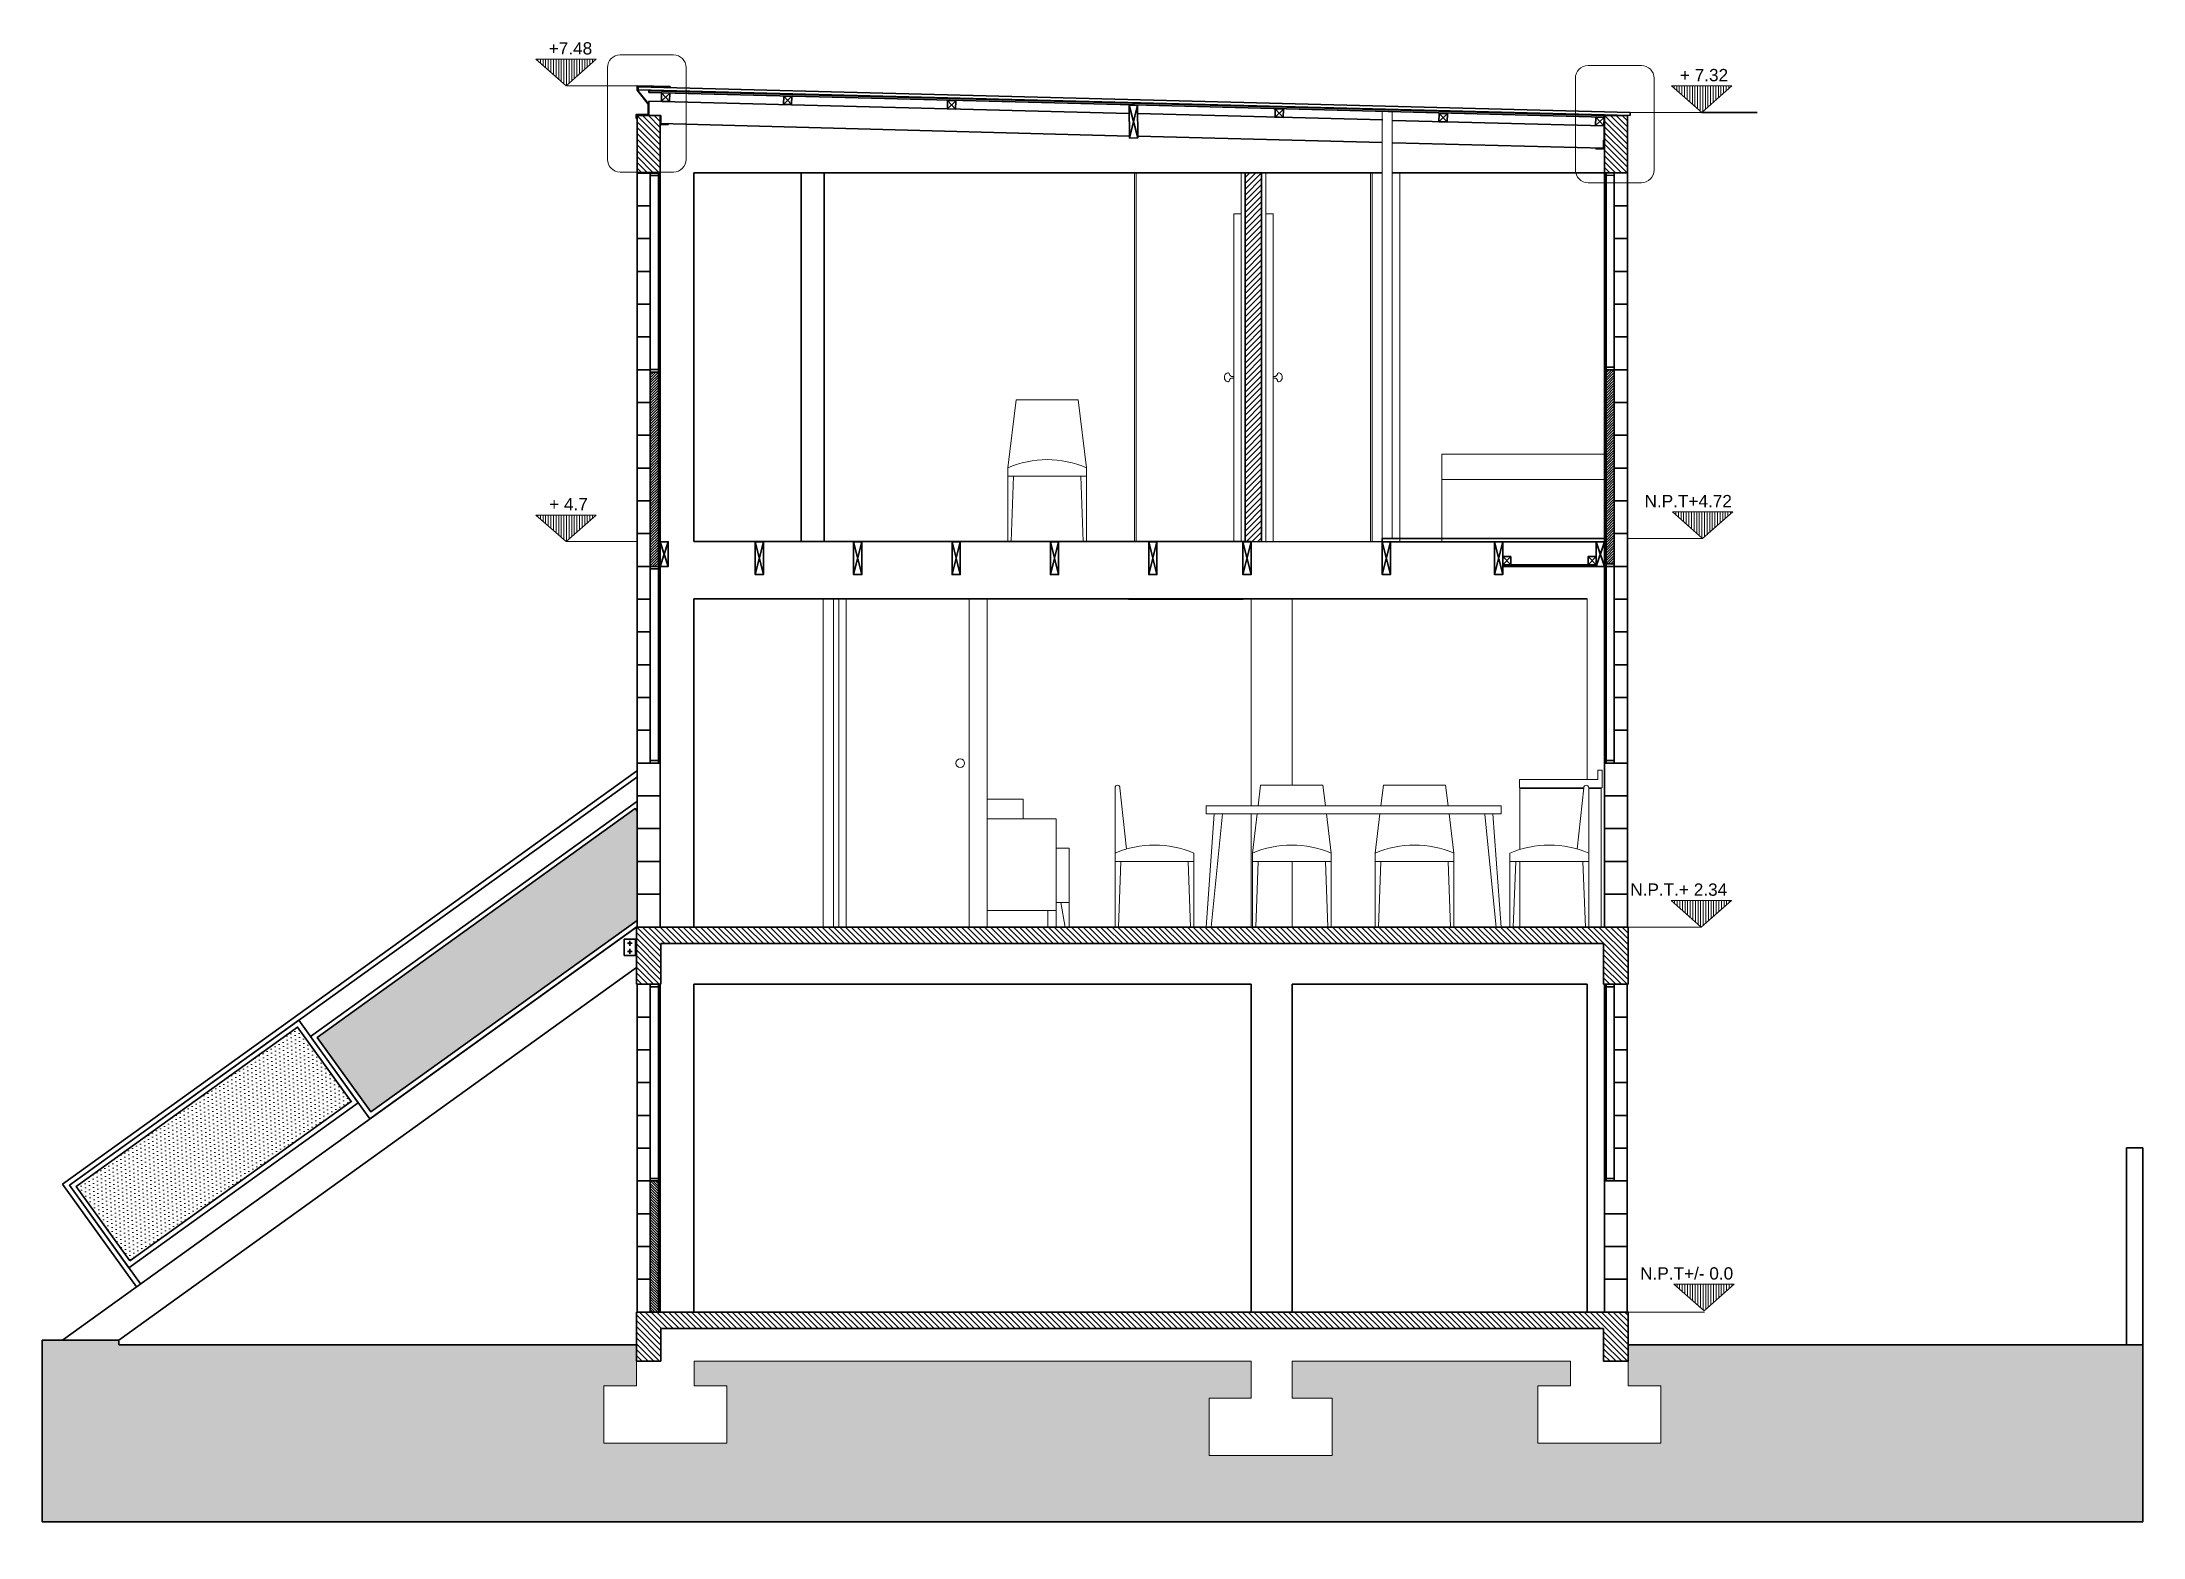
# Model space of a CAD drawing. Header units: inches. Extents: x 278 to 13058, y 15 to 10330.
# Drawn here: x 11777 to 13058, y 4144 to 5056 of the extents above; entities that cross this region are included whole.
import ezdxf

# ---------------------------------------------------------------- set-up
doc = ezdxf.new("R2010")
doc.units = ezdxf.units.IN
doc.header["$MEASUREMENT"] = 0
for name, color, linetype, lineweight in [('A-ANNO-SYMB', 3, 'Continuous', 18), ('A-ANNO-TEXT', 3, 'Continuous', 18), ('A-ELEV-MBE1', 7, 'Continuous', 35), ('A-FURN', 8, 'Continuous', 18), ('A-SECT-MCUT', 7, 'Continuous', 35), ('A-SECT-PATT', 8, 'Continuous', 18)]:
    doc.layers.add(name, color=color, linetype=linetype, lineweight=lineweight)
doc.styles.add('E-ARIAL', font='arial.ttf')
pattern_1 = [(135, (10014.77, 3957.162), (-1.767767, -1.767767), [])]

msp = doc.modelspace()

# ---------------------------------------------------------------- texts
at = {"layer": 'A-ANNO-TEXT', "style": 'E-ARIAL'}
for s, p in [('+7.48', (12085.625, 5048.356)), ('+ 7.32', (12775.594, 5032.045)), ('+ 4.7', (12085.892, 4770.254)), ('N.P.T+4.72', (12754.031, 4772.15)), ('N.P.T.+ 2.34', (12745.344, 4535.12)), ('N.P.T+/- 0.0', (12751.357, 4300.965))]:
    msp.add_text(s, height=7.5, dxfattribs=at).set_placement(p)

# ---------------------------------------------------------------- hatches: boundary and pattern name
at = {"layer": 'A-SECT-MCUT'}
h = msp.add_hatch(dxfattribs=at)
h.set_pattern_fill('ANSI31', color=256, scale=20, angle=180)
h.set_pattern_definition([(225, (16445.606, 6338.0498), (1.767767, -1.767767), [])])
h.paths.add_polyline_path([(12515.196, 4976.125), (12510.437, 4976.125), (12510.437, 4751.183), (12520.437, 4751.183), (12520.437, 4976.125)])
at = {"layer": 'A-SECT-PATT'}
h = msp.add_hatch(dxfattribs=at)
h.set_pattern_fill('ANSI31', color=256, scale=0.5, angle=225, style=0)
h.set_pattern_definition([(270, (31905.2676, -8137.24), (1.5875, -3e-15), [])])
h.paths.add_polyline_path([(12114.542, 5045.492), (12096.142, 5029.262), (12077.742, 5045.492)])
h = msp.add_hatch(dxfattribs=at)
h.set_pattern_fill('ANSI31', color=256, scale=0.5, angle=225, style=0)
h.set_pattern_definition([(270, (31212.4795, -8153.5513), (1.5875, -3e-15), [])])
h.paths.add_polyline_path([(12807.33, 5029.181), (12788.93, 5012.951), (12770.53, 5029.181)])
h = msp.add_hatch(dxfattribs=at)
h.set_pattern_fill('ANSI31', color=256, scale=20, angle=90, style=0)
h.set_pattern_definition(pattern_1)
h.paths.add_polyline_path([(12153.537, 5011.049), (12153.537, 4976.664), (12139.537, 4976.664), (12139.537, 5011.049)])
h.paths.add_polyline_path([(12153.537, 4976.664), (12153.537, 4976.049), (12139.537, 4976.049), (12139.537, 4976.664)])
h = msp.add_hatch(dxfattribs=at)
h.set_pattern_fill('ANSI31', color=256, scale=20, angle=90, style=0)
h.set_pattern_definition(pattern_1)
h.paths.add_polyline_path([(12743.568, 5011.125), (12743.568, 4976.125), (12733.08, 4976.125), (12730.58, 4976.135), (12730.58, 4976.125), (12729.568, 4976.125), (12729.568, 5011.125)])
h = msp.add_hatch(dxfattribs=at)
h.set_pattern_fill('ANSI31', color=256, scale=0.35, angle=90, style=0)
h.set_pattern_definition([(45, (8984.076, 2135.55), (-0.7857724, 0.7857724), [])])
h.paths.add_polyline_path([(12147.53, 4854.616), (12152.53, 4854.637), (12152.53, 4736.137), (12147.53, 4736.137)])
h = msp.add_hatch(dxfattribs=at)
h.set_pattern_fill('ANSI31', color=256, scale=0.35, angle=90, style=0)
h.set_pattern_definition([(45, (8401.0264, 2136.9409), (-0.7857724, 0.7857724), [])])
h.paths.add_polyline_path([(12730.58, 4856.007), (12735.58, 4856.028), (12735.58, 4737.528), (12730.58, 4737.528)])
h = msp.add_hatch(dxfattribs=at)
h.set_pattern_fill('ANSI31', color=256, scale=0.5, angle=225, style=0)
h.set_pattern_definition([(270, (31905.2676, -8415.3428), (1.5875, -3e-15), [])])
h.paths.add_polyline_path([(12114.542, 4767.389), (12096.142, 4751.159), (12077.742, 4767.389)])
h = msp.add_hatch(dxfattribs=at)
h.set_pattern_fill('ANSI31', color=256, scale=0.5, angle=225, style=0)
h.set_pattern_definition([(270, (31211.9475, -8413.4463), (1.5875, -4e-15), [])])
h.paths.add_polyline_path([(12807.862, 4769.286), (12789.462, 4753.056), (12771.062, 4769.286)])
h = msp.add_hatch(dxfattribs=at)
h.set_pattern_fill('DOTS', color=256, scale=40, angle=362.916943, style=0)
h.set_pattern_definition([(2.91694, (10014.77, 3957.162), (1.1211598, 2.5603712), [0, -2.5])])
h.paths.add_polyline_path([(12138.392, 4588.25), (12139.537, 4586.659), (12139.537, 4576.049), (12139.537, 4556.049), (12139.537, 4536.049), (12139.537, 4520.078), (11977.12, 4403.186), (11944.408, 4448.638)])
h = msp.add_hatch(dxfattribs=at)
h.set_pattern_fill('ANSI31', color=256, scale=0.5, angle=225, style=0)
h.set_pattern_definition([(270, (31212.7809, -8650.4766), (1.5875, -3e-15), [])])
h.paths.add_polyline_path([(12807.028, 4532.255), (12788.629, 4516.026), (12770.229, 4532.255)])
h = msp.add_hatch(dxfattribs=at)
h.set_pattern_fill('ANSI31', color=256, scale=20, angle=90, style=0)
h.set_pattern_definition(pattern_1)
h.paths.add_polyline_path([(12744.074, 4516.049), (12744.074, 4481.116), (12729.074, 4481.116), (12729.074, 4506.049), (12154.074, 4506.049), (12154.074, 4481.116), (12139.074, 4481.116), (12139.074, 4516.049)])
h = msp.add_hatch(dxfattribs=at)
h.set_pattern_fill('DOTS', color=256, scale=40, angle=362.916943, style=0)
h.set_pattern_definition([(272.916943, (2698.9088, 8970.828), (2.5603712, -1.1211598), [0, -2.5])])
h.paths.add_polyline_path([(11932.466, 4454.959), (11965.179, 4409.507), (11830.161, 4312.334), (11797.449, 4357.786)])
h = msp.add_hatch(dxfattribs=at)
h.set_pattern_fill('ANSI31', color=256, scale=0.35, angle=90, style=0)
h.set_pattern_definition([(135, (11179.7162, 3144.5823), (-0.7857724, -0.7857724), [])])
h.paths.add_polyline_path([(12147.537, 4361.116), (12152.537, 4361.116), (12152.537, 4281.116), (12147.537, 4281.116)])
h = msp.add_hatch(dxfattribs=at)
h.set_pattern_fill('ANSI31', color=256, scale=0.5, angle=225, style=0)
h.set_pattern_definition([(270, (31211.0871, -8884.6319), (1.5875, -4e-15), [])])
h.paths.add_polyline_path([(12808.722, 4298.1), (12790.322, 4281.87), (12771.923, 4298.1)])
h = msp.add_hatch(dxfattribs=at)
h.set_pattern_fill('ANSI31', color=256, scale=20, angle=90, style=0)
h.set_pattern_definition(pattern_1)
h.paths.add_polyline_path([(12744.074, 4281.116), (12744.074, 4251.116), (12729.074, 4251.116), (12729.074, 4271.116), (12154.074, 4271.116), (12154.074, 4251.116), (12139.074, 4251.116), (12139.074, 4281.116)])
h = msp.add_hatch(dxfattribs=at)
h.set_pattern_fill('DOTS', color=256, scale=100, angle=90, style=0)
h.set_pattern_definition([(360, (10494.999, 2918.825), (3.125, 6.25), [0, -6.25])])
h.paths.add_polyline_path([(11776.537, 4264.049), (11823.303, 4264.049), (11823.303, 4261.116), (12139.074, 4261.116), (12139.074, 4251.116), (12139.074, 4236.116), (12119.158, 4236.116), (12119.158, 4201.116), (12194.158, 4201.116), (12194.158, 4236.116), (12174.242, 4236.116), (12174.242, 4251.116), (12514.074, 4251.116), (12514.074, 4228.616), (12509.499, 4228.616), (12488.565, 4228.616), (12488.565, 4193.616), (12563.565, 4193.616), (12563.565, 4228.616), (12543.649, 4228.616), (12539.074, 4228.616), (12539.074, 4251.116), (12708.907, 4251.116), (12708.907, 4236.116), (12688.99, 4236.116), (12688.99, 4201.116), (12763.99, 4201.116), (12763.99, 4236.116), (12744.074, 4236.116), (12744.074, 4251.116), (12744.074, 4261.116), (13058.074, 4261.116), (13058.074, 4153.207), (11776.537, 4153.207)])
h.paths.add_polyline_path([(12157.027, 4156.465), (12135.197, 4156.465), (12135.197, 4144.971), (12157.027, 4144.971)], flags=9)
h.paths.add_polyline_path([(12533.643, 4155.401), (12512.541, 4155.401), (12512.541, 4143.906), (12533.643, 4143.906)], flags=9)
h.paths.add_polyline_path([(12745.299, 4155.495), (12723.469, 4155.495), (12723.469, 4144), (12745.299, 4144)], flags=9)

# ---------------------------------------------------------------- linework, layer by layer
for p, q in [((12365.663, 4751.183), (12367.663, 4751.183)), ((12413.663, 4751.183), (12411.663, 4751.183)), ((12342.066, 4716.049), (12267.066, 4716.049)), ((12262.578, 4516.049), (12262.578, 4516.049)), ((12395.074, 4516.049), (12390.074, 4516.049)), ((12403.074, 4516.049), (12400.574, 4516.049)), ((12431.074, 4516.049), (12433.074, 4516.049)), ((12479.074, 4516.049), (12477.074, 4516.049)), ((12486.599, 4516.049), (12489.599, 4516.049)), ((12514.841, 4516.049), (12516.841, 4516.049)), ((12562.841, 4516.049), (12560.841, 4516.049)), ((12589.709, 4516.049), (12591.709, 4516.049)), ((12637.709, 4516.049), (12635.709, 4516.049)), ((12666.599, 4516.049), (12663.599, 4516.049)), ((12671.968, 4516.049), (12673.968, 4516.049)), ((12719.968, 4516.049), (12717.968, 4516.049))]:
    msp.add_line(p, q)
at = {"layer": 'A-ANNO-SYMB', "ltscale": 0.003}
for p, q in [((12139.074, 4251.116), (12139.074, 4236.116)), ((12174.242, 4251.116), (12174.242, 4236.116)), ((12514.074, 4251.116), (12174.242, 4251.116)), ((12514.074, 4251.116), (12514.074, 4228.616)), ((12708.907, 4251.116), (12539.074, 4251.116)), ((12539.074, 4251.116), (12539.074, 4228.616)), ((12708.907, 4251.116), (12708.907, 4236.116)), ((12744.074, 4251.116), (12744.074, 4236.116)), ((12119.158, 4236.116), (12119.158, 4201.116)), ((12139.074, 4236.116), (12119.158, 4236.116)), ((12194.158, 4236.116), (12174.242, 4236.116)), ((12194.158, 4236.116), (12194.158, 4201.116)), ((12688.99, 4236.116), (12688.99, 4201.116)), ((12688.99, 4236.116), (12708.907, 4236.116)), ((12744.074, 4236.116), (12763.99, 4236.116)), ((12763.99, 4236.116), (12763.99, 4201.116)), ((12488.565, 4228.616), (12488.565, 4193.616)), ((12488.565, 4228.616), (12509.499, 4228.616)), ((12509.499, 4228.616), (12514.074, 4228.616)), ((12539.074, 4228.616), (12543.649, 4228.616)), ((12543.649, 4228.616), (12563.565, 4228.616)), ((12563.565, 4228.616), (12563.565, 4193.616)), ((12194.158, 4201.116), (12119.158, 4201.116)), ((12488.565, 4193.616), (12563.565, 4193.616)), ((12688.99, 4201.116), (12763.99, 4201.116))]:
    msp.add_line(p, q, dxfattribs=at)
at = {"layer": 'A-ANNO-SYMB'}
for points in [[(12096.159, 5029.278), (12114.559, 5045.508), (12077.76, 5045.508)], [(12788.948, 5012.967), (12807.347, 5029.196), (12770.548, 5029.196)], [(12096.159, 4751.175), (12114.559, 4767.405), (12077.76, 4767.405)], [(12789.48, 4753.072), (12807.879, 4769.301), (12771.08, 4769.301)], [(12788.646, 4516.041), (12807.046, 4532.271), (12770.246, 4532.271)], [(12790.34, 4281.886), (12808.74, 4298.116), (12771.94, 4298.116)]]:
    msp.add_lwpolyline(points, close=True, dxfattribs=at)
at = {"layer": 'A-ANNO-SYMB', "ltscale": 0.003}
for points in [[(12161.717, 5048.104), (12129.17, 5048.104, 0.41421356), (12121.452, 5040.386), (12121.452, 4984.383, 0.41421356), (12129.17, 4976.664), (12161.717, 4976.664, 0.41421356), (12169.435, 4984.383), (12169.435, 5040.386, 0.41421356)], [(12752.119, 5041.593), (12719.572, 5041.593, 0.41421356), (12711.853, 5033.874), (12711.853, 4977.871, 0.41421356), (12719.572, 4970.152), (12752.119, 4970.152, 0.41421356), (12759.837, 4977.871), (12759.837, 5033.874, 0.41421356)]]:
    msp.add_lwpolyline(points, format="xyb", close=True, dxfattribs=at)
at = {"layer": 'A-ANNO-SYMB'}
for points in [[(12139.543, 5029.286), (12139.543, 5029.286), (12112.214, 5029.288), (12096.393, 5029.267)], [(12788.948, 5012.967), (12788.948, 5012.967), (12773.092, 5012.977), (12740.983, 5012.956)], [(12139.537, 4751.183), (12139.537, 4751.183), (12112.214, 4751.186), (12096.159, 4751.175)], [(12743.568, 4753.057), (12743.568, 4753.057), (12789.48, 4753.072), (12779.137, 4753.034)], [(12743.568, 4516.049), (12743.568, 4516.049), (12788.646, 4516.041), (12788.646, 4516.041)], [(12743.568, 4281.116), (12743.568, 4281.116), (12790.574, 4281.098), (12790.574, 4281.098)]]:
    msp.add_lwpolyline(points, dxfattribs=at)
at = {"layer": 'A-ELEV-MBE1'}
for p, q in [((12140.227, 5028.68), (12140.18, 5026.88)), ((12745.231, 5011.157), (12140.18, 5026.88)), ((12745.278, 5012.956), (12140.227, 5028.68)), ((12159.637, 5028.731), (12159.629, 5028.431)), ((12439.748, 5012.297), (12146.685, 5019.894)), ((12146.775, 5011.224), (12154.063, 5011.224)), ((12154.063, 5011.224), (12154.032, 5006.226)), ((12594.301, 5008.4), (12444.749, 5012.277)), ((12729.452, 5011.126), (12729.362, 4996.067)), ((12729.452, 5011.125), (12729.568, 5011.125)), ((12745.278, 5012.956), (12745.231, 5011.157)), ((12788.948, 5012.967), (12822.814, 5012.967)), ((12138.869, 5009.404), (12139.169, 5009.404)), ((12153.537, 5010.704), (12153.837, 5010.704)), ((12439.867, 4998.625), (12154.032, 5006.226)), ((12158.537, 5006.004), (12158.537, 5005.704)), ((12593.945, 4994.631), (12444.868, 4998.496)), ((12729.129, 5004.762), (12600.292, 5008.102)), ((12728.99, 4991.131), (12600.417, 4994.464)), ((12724.47, 4991.034), (12724.47, 4990.734)), ((12729.362, 4996.067), (12728.99, 4996.067)), ((12728.99, 4996.067), (12728.99, 4991.131)), ((12729.47, 4995.734), (12729.17, 4995.734)), ((12139.537, 4976.049), (12153.537, 4976.049)), ((12139.537, 4616.049), (12139.537, 4976.028)), ((12147.537, 4616.049), (12147.537, 4976.028)), ((12147.537, 4974.571), (12152.537, 4974.592)), ((12152.537, 4616.049), (12152.537, 4976.028)), ((12153.537, 4976.049), (12153.537, 4716.049)), ((12174.074, 4976.125), (12594.074, 4976.125)), ((12600.074, 4976.125), (12729.553, 4976.221)), ((12729.568, 4956.049), (12729.553, 4976.14)), ((12735.574, 4974.614), (12730.574, 4974.635)), ((12735.58, 4976.114), (12730.58, 4976.135)), ((12730.58, 4616.049), (12730.58, 4976.114)), ((12735.58, 4856.028), (12735.58, 4976.114)), ((12743.58, 4956.049), (12743.58, 4976.125)), ((12147.537, 4956.049), (12139.537, 4956.049)), ((12139.537, 4956.049), (12143.537, 4956.049)), ((12152.537, 4956.049), (12153.537, 4956.049)), ((12729.568, 4956.049), (12729.568, 4896.049)), ((12743.58, 4956.049), (12735.58, 4956.049)), ((12743.58, 4936.049), (12743.58, 4956.049)), ((12147.537, 4936.049), (12139.537, 4936.049)), ((12139.537, 4936.049), (12143.537, 4936.049)), ((12147.537, 4936.049), (12139.537, 4936.049)), ((12139.537, 4936.049), (12143.537, 4936.049)), ((12147.537, 4936.049), (12139.537, 4936.049)), ((12139.537, 4936.049), (12143.537, 4936.049)), ((12152.537, 4936.049), (12153.537, 4936.049)), ((12730.58, 4936.049), (12729.568, 4936.049)), ((12743.58, 4936.049), (12735.58, 4936.049)), ((12739.055, 4936.049), (12743.58, 4936.049)), ((12743.58, 4916.049), (12743.58, 4936.049)), ((12147.537, 4916.049), (12139.537, 4916.049)), ((12139.537, 4916.049), (12143.537, 4916.049)), ((12147.537, 4916.049), (12139.537, 4916.049)), ((12139.537, 4916.049), (12143.537, 4916.049)), ((12152.537, 4916.049), (12153.537, 4916.049)), ((12735.58, 4916.049), (12743.58, 4916.049)), ((12739.055, 4916.049), (12743.568, 4916.049)), ((12743.568, 4916.049), (12739.568, 4916.049)), ((12743.568, 4616.049), (12743.568, 4916.049)), ((12147.537, 4896.049), (12139.537, 4896.049)), ((12139.537, 4896.049), (12143.537, 4896.049)), ((12139.537, 4896.049), (12147.537, 4896.049)), ((12143.537, 4896.049), (12139.537, 4896.049)), ((12152.537, 4896.049), (12153.537, 4896.049)), ((12729.568, 4896.049), (12729.568, 4876.049)), ((12729.568, 4896.049), (12730.58, 4896.049)), ((12743.568, 4896.049), (12735.58, 4896.049)), ((12735.58, 4896.049), (12743.568, 4896.049)), ((12139.537, 4876.049), (12147.537, 4876.049)), ((12143.537, 4876.049), (12139.537, 4876.049)), ((12152.537, 4876.038), (12153.537, 4876.038)), ((12729.568, 4876.049), (12729.568, 4856.049)), ((12729.568, 4876.049), (12730.58, 4876.049)), ((12730.58, 4876.049), (12729.568, 4876.049)), ((12743.568, 4876.049), (12735.58, 4876.049)), ((12735.58, 4876.049), (12743.568, 4876.049)), ((12735.574, 4857.528), (12730.58, 4857.528)), ((12147.537, 4856.038), (12139.537, 4856.038)), ((12147.53, 4854.616), (12152.53, 4854.616)), ((12147.537, 4856.116), (12152.537, 4856.116)), ((12152.537, 4856.038), (12153.537, 4856.038)), ((12729.568, 4856.049), (12729.568, 4716.049)), ((12730.58, 4856.028), (12729.568, 4856.028)), ((12735.58, 4856.028), (12730.58, 4856.028)), ((12735.58, 4616.049), (12735.58, 4856.028)), ((12743.568, 4856.028), (12735.58, 4856.028)), ((12139.537, 4836.049), (12147.537, 4836.049)), ((12152.537, 4836.038), (12153.537, 4836.038)), ((12730.58, 4836.049), (12729.568, 4836.049)), ((12743.568, 4836.049), (12735.58, 4836.049)), ((12147.537, 4816.049), (12139.537, 4816.049)), ((12139.537, 4816.049), (12147.537, 4816.049)), ((12152.537, 4816.038), (12153.537, 4816.038)), ((12730.58, 4816.049), (12729.568, 4816.049)), ((12735.58, 4816.049), (12743.568, 4816.049)), ((12147.537, 4796.049), (12139.537, 4796.049)), ((12139.537, 4796.049), (12147.537, 4796.049)), ((12152.537, 4796.038), (12153.537, 4796.038)), ((12730.58, 4796.049), (12729.568, 4796.049)), ((12735.58, 4796.049), (12743.568, 4796.049)), ((12139.537, 4776.049), (12147.537, 4776.049)), ((12147.537, 4776.049), (12139.537, 4776.049)), ((12152.537, 4776.049), (12153.537, 4776.049)), ((12153.537, 4776.049), (12153.537, 4756.049)), ((12730.58, 4776.049), (12729.568, 4776.049)), ((12735.58, 4776.049), (12743.568, 4776.049)), ((12743.568, 4776.049), (12735.58, 4776.049)), ((12147.537, 4756.049), (12139.537, 4756.049)), ((12139.537, 4756.049), (12147.537, 4756.049)), ((12152.537, 4756.049), (12153.537, 4756.049)), ((12153.537, 4756.049), (12153.537, 4736.049)), ((12730.58, 4756.034), (12729.568, 4756.034)), ((12735.58, 4756.049), (12743.568, 4756.049)), ((12174.074, 4751.183), (12514.074, 4751.183)), ((12594.074, 4751.051), (12454.107, 4751.183)), ((12594.074, 4753.051), (12729.568, 4753.052)), ((12594.074, 4751.051), (12594.074, 4753.051)), ((12594.074, 4751.051), (12729.568, 4751.051)), ((12729.568, 4753.052), (12729.568, 4751.051)), ((12139.537, 4736.049), (12147.537, 4736.049)), ((12147.537, 4736.049), (12139.537, 4736.049)), ((12147.537, 4736.049), (12152.537, 4736.049)), ((12147.537, 4734.549), (12152.537, 4734.549)), ((12152.537, 4736.049), (12153.537, 4736.049)), ((12153.069, 4736.551), (12153.074, 4736.551)), ((12724.568, 4737.028), (12667.574, 4737.028)), ((12724.568, 4736.028), (12667.574, 4736.028)), ((12730.58, 4736.028), (12729.568, 4736.028)), ((12735.58, 4737.528), (12730.58, 4737.528)), ((12735.58, 4736.028), (12730.58, 4736.028)), ((12743.568, 4736.049), (12735.58, 4736.049)), ((12174.074, 4716.184), (12719.074, 4716.185)), ((12174.074, 4516.049), (12174.074, 4716.184)), ((12147.537, 4716.049), (12139.537, 4716.049)), ((12139.537, 4716.049), (12147.537, 4716.049)), ((12152.537, 4716.049), (12153.537, 4716.049)), ((12153.537, 4716.049), (12153.537, 4696.049)), ((12439.281, 4716.049), (12509.281, 4716.049)), ((12729.568, 4716.049), (12729.568, 4696.049)), ((12730.58, 4716.049), (12729.568, 4716.049)), ((12735.58, 4716.049), (12743.568, 4716.049)), ((12743.568, 4716.049), (12739.055, 4716.049)), ((12139.537, 4696.049), (12147.537, 4696.049)), ((12147.537, 4696.049), (12139.537, 4696.049)), ((12152.537, 4696.049), (12153.537, 4696.049)), ((12153.537, 4696.049), (12153.537, 4676.049)), ((12729.568, 4696.049), (12729.568, 4676.049)), ((12730.58, 4696.049), (12729.568, 4696.049)), ((12743.568, 4696.049), (12735.58, 4696.049)), ((12739.055, 4696.049), (12743.568, 4696.049)), ((12147.537, 4676.049), (12139.537, 4676.049)), ((12152.537, 4676.049), (12153.537, 4676.049)), ((12153.537, 4676.049), (12153.537, 4656.049)), ((12729.568, 4676.049), (12729.568, 4656.049)), ((12730.58, 4676.049), (12729.568, 4676.049)), ((12735.58, 4676.049), (12743.568, 4676.049)), ((12139.537, 4656.049), (12147.537, 4656.049)), ((12152.537, 4656.049), (12153.537, 4656.049)), ((12153.537, 4656.049), (12153.537, 4616.049)), ((12729.568, 4656.049), (12729.568, 4616.049)), ((12730.58, 4656.049), (12729.568, 4656.049)), ((12743.568, 4656.049), (12735.58, 4656.049)), ((12139.537, 4636.049), (12147.537, 4636.049)), ((12143.537, 4636.049), (12139.537, 4636.049)), ((12152.537, 4636.049), (12153.537, 4636.049)), ((12730.58, 4636.049), (12729.568, 4636.049)), ((12735.58, 4636.049), (12743.568, 4636.049)), ((12743.568, 4636.049), (12735.58, 4636.049)), ((12153.537, 4616.049), (12139.537, 4616.049)), ((12147.537, 4617.549), (12152.537, 4617.549)), ((12147.537, 4616.049), (12152.537, 4616.049)), ((12729.568, 4616.049), (12743.568, 4616.049)), ((12729.568, 4616.049), (12743.568, 4616.049)), ((12735.58, 4617.528), (12730.58, 4617.528)), ((12735.58, 4616.049), (12730.58, 4616.049)), ((12743.568, 4616.049), (12738.568, 4616.049)), ((12139.074, 4611.049), (11789.074, 4359.151)), ((12139.074, 4607.353), (11793.262, 4358.469)), ((12139.074, 4611.049), (12139.537, 4611.049)), ((12139.074, 4607.353), (12139.537, 4607.353)), ((12139.074, 4516.049), (11789.074, 4264.049)), ((12139.074, 4491.404), (12139.074, 4516.049)), ((12131.574, 4508.651), (12131.574, 4498.651)), ((12131.574, 4508.651), (12139.074, 4508.651)), ((12131.574, 4498.651), (12139.074, 4498.651)), ((12133.574, 4506.151), (12136.574, 4506.151)), ((12133.574, 4501.151), (12136.574, 4501.151)), ((12135.074, 4504.651), (12135.074, 4507.651)), ((12135.074, 4502.651), (12135.074, 4499.651)), ((12138.574, 4508.651), (12138.574, 4498.651)), ((12139.074, 4491.404), (11823.303, 4264.049)), ((12154.074, 4481.116), (12139.074, 4481.116)), ((12153.537, 4481.116), (12139.537, 4481.116)), ((12139.537, 4481.116), (12139.537, 4461.116)), ((12147.537, 4481.116), (12152.537, 4481.116)), ((12147.537, 4281.116), (12147.537, 4481.116)), ((12147.537, 4479.616), (12152.537, 4479.616)), ((12152.537, 4281.116), (12152.537, 4481.116)), ((12153.537, 4381.116), (12153.537, 4481.116)), ((12153.537, 4461.116), (12153.537, 4481.116)), ((12174.074, 4281.116), (12174.074, 4481.116)), ((12719.074, 4481.116), (12719.074, 4281.116)), ((12729.537, 4381.116), (12729.537, 4481.116)), ((12730.537, 4361.116), (12730.537, 4481.116)), ((12735.537, 4481.116), (12730.537, 4481.116)), ((12735.537, 4479.616), (12730.537, 4479.616)), ((12735.537, 4361.116), (12735.537, 4481.116)), ((12743.537, 4361.116), (12743.537, 4481.25)), ((12139.537, 4461.116), (12147.537, 4461.116)), ((12139.537, 4461.116), (12139.537, 4441.116)), ((12139.537, 4441.116), (12139.537, 4461.116)), ((12139.537, 4461.116), (12147.537, 4461.116)), ((12152.537, 4461.116), (12153.537, 4461.116)), ((12743.537, 4461.116), (12735.537, 4461.116)), ((12743.537, 4471.116), (12743.537, 4461.116)), ((12139.537, 4441.116), (12139.537, 4421.116)), ((12147.537, 4441.116), (12139.537, 4441.116)), ((12139.537, 4421.116), (12139.537, 4441.116)), ((12139.537, 4441.116), (12147.537, 4441.116)), ((12743.537, 4441.116), (12735.537, 4441.116)), ((12735.537, 4441.116), (12743.537, 4441.116)), ((12147.537, 4421.116), (12139.537, 4421.116)), ((12139.537, 4401.116), (12139.537, 4421.116)), ((12139.537, 4421.116), (12147.537, 4421.116)), ((12743.537, 4421.116), (12735.537, 4421.116)), ((12735.537, 4421.116), (12743.537, 4421.116)), ((12139.537, 4381.116), (12139.537, 4401.116)), ((12139.537, 4401.116), (12147.537, 4401.116)), ((12139.537, 4401.116), (12139.537, 4381.116)), ((12147.537, 4401.116), (12139.537, 4401.116)), ((12743.537, 4401.116), (12735.537, 4401.116)), ((12735.537, 4401.116), (12743.537, 4401.116)), ((12139.537, 4381.116), (12139.537, 4361.116)), ((12147.537, 4381.116), (12139.537, 4381.116)), ((12153.537, 4361.116), (12153.537, 4381.116)), ((12730.537, 4381.116), (12729.537, 4381.116)), ((12729.537, 4381.116), (12729.537, 4361.116)), ((12743.537, 4381.116), (12735.537, 4381.116)), ((12735.537, 4381.116), (12743.537, 4381.116)), ((13048.074, 4271.116), (13048.074, 4381.31)), ((13048.074, 4381.31), (13058.074, 4381.31)), ((13048.074, 4261.116), (13048.074, 4381.31)), ((13048.074, 4381.31), (13058.074, 4381.31)), ((13058.074, 4381.31), (13058.074, 4271.116)), ((13058.074, 4381.31), (13058.074, 4261.116)), ((11789.074, 4359.151), (11834.161, 4296.505)), ((11793.262, 4358.469), (11836.596, 4298.258)), ((12147.537, 4361.116), (12139.537, 4361.116)), ((12139.537, 4361.116), (12139.537, 4341.116)), ((12147.537, 4362.616), (12152.537, 4362.616)), ((12147.537, 4361.116), (12152.537, 4361.116)), ((12729.537, 4361.116), (12743.537, 4361.116)), ((12735.537, 4362.616), (12730.537, 4362.616)), ((12735.537, 4361.116), (12730.537, 4361.116)), ((12139.537, 4341.116), (12147.537, 4341.116)), ((12147.537, 4341.116), (12139.537, 4341.116)), ((12139.537, 4341.116), (12139.537, 4321.116)), ((12139.537, 4321.116), (12147.537, 4321.116)), ((12147.537, 4321.116), (12139.537, 4321.116)), ((12139.537, 4321.116), (12139.537, 4301.116)), ((12139.537, 4301.116), (12147.537, 4301.116)), ((12147.537, 4301.116), (12139.537, 4301.116)), ((12139.537, 4301.116), (12139.537, 4281.116)), ((12153.537, 4301.116), (12152.537, 4301.116)), ((12153.537, 4281.116), (12153.537, 4301.116)), ((12139.537, 4281.116), (12153.537, 4281.116)), ((11776.537, 4264.049), (11776.537, 4153.207)), ((11823.303, 4264.049), (11776.537, 4264.049)), ((11823.303, 4264.049), (11823.303, 4261.116)), ((11823.303, 4261.116), (12139.074, 4261.116)), ((12744.074, 4261.116), (13058.074, 4261.116)), ((13058.074, 4261.116), (13058.074, 4153.207)), ((11776.537, 4153.207), (13058.074, 4153.207))]:
    msp.add_line(p, q, dxfattribs=at)
for points in [[(12159.637, 5028.731), (12139.543, 5029.286), (12139.543, 5026.57), (12146.212, 5018.124), (12146.212, 5011.704), (12138.869, 5011.704), (12138.869, 5009.404)], [(12159.629, 5028.431), (12139.843, 5028.977), (12139.843, 5026.674), (12146.512, 5018.229), (12146.512, 5011.404), (12139.169, 5011.404), (12139.169, 5009.404)], [(12146.685, 5019.894), (12146.775, 5011.224)], [(12153.537, 5010.704), (12153.537, 5005.704), (12158.537, 5005.704), (12158.537, 5005.704)], [(12153.837, 5010.704), (12153.837, 5006.004), (12158.537, 5006.004)], [(12729.47, 4995.734), (12729.47, 4990.734), (12724.47, 4990.734), (12724.47, 4990.734)], [(12729.17, 4995.734), (12729.17, 4991.034), (12724.47, 4991.034)], [(12174.074, 4751.183), (12174.074, 4976.125)], [(12730.58, 4956.049), (12729.568, 4956.049), (12729.568, 4956.049), (12729.568, 4956.049)], [(12729.568, 4916.049), (12730.58, 4916.049)], [(12139.537, 4591.794), (12139.074, 4592.437), (11940.221, 4449.321), (11976.438, 4398.998), (12139.537, 4516.382)], [(12139.537, 4586.659), (12138.392, 4588.25), (11944.408, 4448.638), (11977.12, 4403.186), (12139.537, 4520.078)], [(12174.074, 4481.116), (12514.074, 4481.116)], [(12514.074, 4481.116), (12514.074, 4281.116), (12539.074, 4281.116), (12539.074, 4481.116)], [(12539.074, 4481.116), (12719.074, 4481.116)], [(12152.537, 4461.116), (12153.537, 4461.116)], [(12730.537, 4461.116), (12729.537, 4461.116)], [(12152.537, 4441.116), (12153.537, 4441.116)], [(12730.537, 4441.116), (12729.537, 4441.116)], [(12152.537, 4421.116), (12153.537, 4421.116)], [(12730.537, 4421.116), (12729.537, 4421.116)], [(12152.537, 4401.116), (12153.537, 4401.116)], [(12730.537, 4401.116), (12729.537, 4401.116)], [(12153.537, 4381.116), (12152.537, 4381.116)], [(12152.537, 4341.116), (12153.537, 4341.116), (12153.537, 4361.116), (12152.537, 4361.116)], [(12152.537, 4321.116), (12153.537, 4321.116), (12153.537, 4341.116), (12152.537, 4341.116)], [(12152.537, 4301.116), (12153.537, 4301.116), (12153.537, 4321.116), (12152.537, 4321.116)]]:
    msp.add_lwpolyline(points, dxfattribs=at)
for points in [[(11829.479, 4308.147), (11969.366, 4408.825), (11933.149, 4459.147), (11793.262, 4358.469)], [(11830.161, 4312.334), (11965.179, 4409.507), (11932.466, 4454.959), (11797.449, 4357.786)]]:
    msp.add_lwpolyline(points, close=True, dxfattribs=at)
for centre in [(12135.074, 4506.151), (12135.074, 4501.151)]:
    msp.add_circle(centre, 0.5, dxfattribs=at)
at = {"layer": 'A-FURN'}
for p, q in [((12365.663, 4796.183), (12370.663, 4837.683)), ((12370.663, 4837.683), (12408.663, 4837.683)), ((12413.663, 4796.183), (12408.663, 4837.683)), ((12365.663, 4751.183), (12365.663, 4796.183)), ((12413.663, 4751.183), (12413.663, 4796.183)), ((12630.324, 4751.051), (12630.324, 4804.529)), ((12630.324, 4804.529), (12729.568, 4804.529)), ((12413.663, 4791.183), (12365.663, 4791.183)), ((12369.163, 4791.183), (12367.663, 4751.183)), ((12410.163, 4791.183), (12411.663, 4751.183)), ((12630.324, 4789.051), (12729.568, 4789.051)), ((12719.074, 4606.052), (12719.074, 4716.185)), ((12431.074, 4556.049), (12431.074, 4601.049)), ((12434.074, 4601.049), (12438.145, 4563.616)), ((12518.335, 4590.049), (12519.841, 4602.549)), ((12519.841, 4602.549), (12557.841, 4602.549)), ((12559.347, 4590.049), (12557.841, 4602.549)), ((12593.203, 4590.049), (12594.709, 4602.549)), ((12594.709, 4602.549), (12632.709, 4602.549)), ((12634.215, 4590.049), (12632.709, 4602.549)), ((12677.676, 4606.052), (12677.676, 4601.052)), ((12677.676, 4606.052), (12725.641, 4606.052)), ((12677.676, 4601.052), (12716.968, 4601.052)), ((12716.968, 4601.049), (12712.896, 4563.616)), ((12719.968, 4601.052), (12728.141, 4601.052)), ((12719.968, 4556.049), (12719.968, 4601.049)), ((12725.641, 4606.052), (12725.641, 4611.656)), ((12725.641, 4611.656), (12725.641, 4606.052)), ((12728.141, 4611.656), (12725.641, 4611.656)), ((12728.141, 4611.656), (12728.141, 4601.052)), ((12353.074, 4594.049), (12375.074, 4594.049)), ((12375.074, 4594.049), (12375.074, 4582.049)), ((12486.599, 4590.049), (12666.599, 4590.049)), ((12486.599, 4585.049), (12486.599, 4590.049)), ((12666.599, 4590.049), (12666.599, 4585.049)), ((12677.95, 4600.621), (12677.95, 4563.285)), ((12677.95, 4600.621), (12716.921, 4600.621)), ((12719.968, 4600.621), (12727.501, 4600.621)), ((12727.501, 4600.621), (12727.501, 4516.049)), ((12395.074, 4582.049), (12353.074, 4582.049)), ((12395.074, 4516.049), (12395.074, 4582.049)), ((12666.599, 4585.049), (12486.599, 4585.049)), ((12491.599, 4585.049), (12486.599, 4516.049)), ((12496.599, 4585.049), (12489.599, 4516.049)), ((12514.841, 4561.049), (12517.732, 4585.049)), ((12562.841, 4561.049), (12559.949, 4585.049)), ((12589.709, 4561.049), (12592.6, 4585.049)), ((12637.709, 4561.049), (12634.817, 4585.049)), ((12656.612, 4584.688), (12663.599, 4516.049)), ((12661.599, 4585.049), (12666.599, 4516.049)), ((12403.074, 4564.049), (12395.074, 4564.049)), ((12403.074, 4531.049), (12403.074, 4564.049)), ((12431.074, 4516.049), (12431.074, 4556.049)), ((12431.074, 4556.049), (12479.074, 4556.049)), ((12434.574, 4556.049), (12433.074, 4516.049)), ((12475.574, 4556.049), (12477.074, 4516.049)), ((12479.074, 4556.049), (12479.074, 4561.049)), ((12479.074, 4556.049), (12479.074, 4516.049)), ((12514.841, 4516.049), (12514.841, 4561.049)), ((12562.841, 4556.049), (12514.841, 4556.049)), ((12518.341, 4556.049), (12516.841, 4516.049)), ((12539.074, 4516.049), (12539.074, 4556.049)), ((12559.341, 4556.049), (12560.841, 4516.049)), ((12562.841, 4516.049), (12562.841, 4561.049)), ((12589.709, 4516.049), (12589.709, 4561.049)), ((12637.709, 4556.049), (12589.709, 4556.049)), ((12593.209, 4556.049), (12591.709, 4516.049)), ((12634.209, 4556.049), (12635.709, 4516.049)), ((12637.709, 4516.049), (12637.709, 4561.049)), ((12671.968, 4556.049), (12671.968, 4561.049)), ((12719.968, 4556.049), (12671.968, 4556.049)), ((12671.968, 4556.049), (12671.968, 4516.049)), ((12675.468, 4556.049), (12673.968, 4516.049)), ((12677.95, 4556.049), (12677.95, 4516.049)), ((12716.468, 4556.049), (12717.968, 4516.049)), ((12719.968, 4516.049), (12719.968, 4556.049)), ((12390.074, 4526.049), (12353.074, 4526.049)), ((12390.074, 4516.049), (12390.074, 4526.049)), ((12390.074, 4526.049), (12395.074, 4526.049)), ((12403.074, 4531.049), (12395.074, 4531.049)), ((12398.074, 4531.049), (12400.574, 4516.049)), ((12403.074, 4531.049), (12403.074, 4516.049))]:
    msp.add_line(p, q, dxfattribs=at)
msp.add_lwpolyline([(12681.167, 4600.621), (12681.167, 4601.052)], dxfattribs=at)
for centre, radius, start, end in [((12389.663, 4741.088), 60.095, 66.461351, 113.538649), ((12432.574, 4601.049), 1.5, 0, 180), ((12718.468, 4601.049), 1.5, 0, 180), ((12455.074, 4505.949), 60.1, 66.463422, 113.536578), ((12538.841, 4505.954), 60.095, 66.461351, 113.538649), ((12613.709, 4505.954), 60.095, 66.461351, 113.538649), ((12695.968, 4505.949), 60.1, 66.463422, 113.536578)]:
    msp.add_arc(centre, radius, start, end, dxfattribs=at)
at = {"layer": 'A-SECT-MCUT'}
for p, q in [((12442.195, 5018.572), (12146.615, 5026.233)), ((12146.63, 5025.233), (12146.63, 5026.233)), ((12442.203, 5017.571), (12146.665, 5025.232)), ((12159.488, 5024.782), (12154.358, 5019.824)), ((12154.49, 5024.911), (12159.356, 5019.695)), ((12233.924, 5022.837), (12228.793, 5017.879)), ((12228.925, 5022.966), (12233.792, 5017.749)), ((12333.89, 5020.132), (12328.76, 5015.174)), ((12328.892, 5020.261), (12333.758, 5015.045)), ((12439.704, 5017.375), (12444.878, 4997.42)), ((12444.704, 5017.419), (12439.878, 4997.376)), ((12442.203, 5017.571), (12442.195, 5018.572)), ((12729.452, 5011.126), (12442.435, 5018.565)), ((12442.443, 5017.565), (12442.435, 5018.565)), ((12729.461, 5010.125), (12442.443, 5017.565)), ((12442.445, 5017.399), (12442.445, 5017.399)), ((12533.823, 5015.058), (12528.693, 5010.101)), ((12528.825, 5015.188), (12533.691, 5009.971)), ((12633.789, 5012.324), (12628.659, 5007.366)), ((12628.791, 5012.453), (12633.657, 5007.237)), ((12729.313, 5009.992), (12724.183, 5005.035)), ((12724.314, 5010.122), (12729.181, 5004.905)), ((12239.528, 4751.183), (12239.528, 4976.125)), ((12253.551, 4976.125), (12253.551, 4751.183)), ((12510.437, 4976.125, 0), (12510.437, 4751.183)), ((12520.437, 4751.12, 0), (12520.437, 4976.125)), ((12158.537, 4751.051), (12153.537, 4736.051)), ((12153.537, 4751.051), (12158.537, 4736.051)), ((12216.607, 4751.051), (12211.607, 4731.051)), ((12211.607, 4751.051), (12216.607, 4731.051)), ((12276.607, 4751.051), (12271.607, 4731.051)), ((12271.607, 4751.051), (12276.607, 4731.051)), ((12336.607, 4751.051), (12331.607, 4731.051)), ((12331.607, 4751.051), (12336.607, 4731.051)), ((12396.607, 4751.051), (12391.607, 4731.051)), ((12391.607, 4751.051), (12396.607, 4731.051)), ((12456.607, 4751.051), (12451.607, 4731.051)), ((12451.607, 4751.051), (12456.607, 4731.051)), ((12514.074, 4751.051), (12509.074, 4731.051)), ((12509.074, 4751.051), (12514.074, 4731.051)), ((12594.074, 4751.051), (12599.074, 4731.051)), ((12599.074, 4751.051), (12594.074, 4731.051)), ((12662.574, 4751.051), (12667.574, 4731.051)), ((12667.574, 4751.051), (12662.574, 4731.051)), ((12667.569, 4742.028), (12672.569, 4737.028)), ((12672.569, 4742.028), (12667.569, 4737.028)), ((12719.568, 4742.028), (12724.568, 4737.028)), ((12724.568, 4742.028), (12719.568, 4737.028)), ((12724.568, 4751.051), (12729.568, 4736.028)), ((12729.568, 4751.051), (12724.568, 4736.028)), ((12744.074, 4516.049), (12139.074, 4516.049)), ((12139.074, 4516.049), (12139.074, 4481.116)), ((12744.074, 4481.116), (12744.074, 4516.049)), ((12154.074, 4506.049), (12729.074, 4506.049)), ((12154.074, 4481.116), (12154.074, 4506.049)), ((12729.074, 4506.049), (12729.074, 4481.116)), ((12139.074, 4481.116), (12154.074, 4481.116)), ((12729.074, 4481.116), (12744.074, 4481.116)), ((12139.074, 4251.116), (12139.074, 4281.116)), ((12154.074, 4271.116), (12154.074, 4251.116)), ((12154.074, 4251.116), (12139.074, 4251.116))]:
    msp.add_line(p, q, dxfattribs=at)
for points in [[(12159.488, 5024.782), (12154.49, 5024.911), (12154.358, 5019.824), (12159.356, 5019.695)], [(12153.537, 5011.049), (12139.537, 5011.049), (12139.537, 4976.049), (12153.537, 4976.049)], [(12233.924, 5022.837), (12228.925, 5022.966), (12228.793, 5017.879), (12233.792, 5017.749)], [(12333.89, 5020.132), (12328.892, 5020.261), (12328.76, 5015.174), (12333.758, 5015.045)], [(12444.704, 5017.419), (12439.704, 5017.375), (12439.878, 4997.376), (12444.878, 4997.42)], [(12533.823, 5015.058), (12528.825, 5015.188), (12528.693, 5010.101), (12533.691, 5009.971)], [(12633.789, 5012.324), (12628.791, 5012.453), (12628.659, 5007.366), (12633.657, 5007.237)], [(12743.568, 5011.125), (12729.568, 5011.125), (12729.568, 4976.125), (12743.568, 4976.125)], [(12729.313, 5009.992), (12724.314, 5010.122), (12724.183, 5005.035), (12729.181, 5004.905)], [(12153.537, 4751.051), (12158.537, 4751.051), (12158.537, 4736.051), (12153.537, 4736.051)], [(12211.607, 4751.051), (12216.607, 4751.051), (12216.607, 4731.051), (12211.607, 4731.051)], [(12271.607, 4751.051), (12276.607, 4751.051), (12276.607, 4731.051), (12271.607, 4731.051)], [(12331.607, 4751.051), (12336.607, 4751.051), (12336.607, 4731.051), (12331.607, 4731.051)], [(12391.607, 4751.051), (12396.607, 4751.051), (12396.607, 4731.051), (12391.607, 4731.051)], [(12451.607, 4751.051), (12456.607, 4751.051), (12456.607, 4731.051), (12451.607, 4731.051)], [(12509.074, 4751.051), (12514.074, 4751.051), (12514.074, 4731.051), (12509.074, 4731.051)], [(12594.074, 4751.051), (12599.074, 4751.051), (12599.074, 4731.051), (12594.074, 4731.051)], [(12662.574, 4751.051), (12667.574, 4751.051), (12667.574, 4731.051), (12662.574, 4731.051)], [(12724.568, 4751.051), (12729.568, 4751.051), (12729.568, 4736.028), (12724.568, 4736.028)], [(12153.537, 4616.049), (12139.537, 4616.049), (12139.537, 4596.049), (12153.537, 4596.049)], [(12743.568, 4616.049), (12729.568, 4616.049), (12729.568, 4596.049), (12743.568, 4596.049)], [(12153.537, 4596.049), (12139.537, 4596.049), (12139.537, 4576.049), (12153.537, 4576.049)], [(12743.568, 4596.049), (12729.568, 4596.049), (12729.568, 4576.049), (12743.568, 4576.049)], [(12153.537, 4576.049), (12139.537, 4576.049), (12139.537, 4556.049), (12153.537, 4556.049)], [(12743.568, 4576.049), (12729.568, 4576.049), (12729.568, 4556.049), (12743.568, 4556.049)], [(12153.537, 4556.049), (12139.537, 4556.049), (12139.537, 4536.049), (12153.537, 4536.049)], [(12743.568, 4556.049), (12729.568, 4556.049), (12729.568, 4536.049), (12743.568, 4536.049)], [(12153.537, 4536.049), (12139.537, 4536.049), (12139.537, 4516.049), (12153.537, 4516.049)], [(12743.568, 4536.049), (12729.568, 4536.049), (12729.568, 4516.049), (12743.568, 4516.049)], [(12743.537, 4361.116), (12729.537, 4361.116), (12729.537, 4341.116), (12743.537, 4341.116)], [(12743.537, 4341.116), (12729.537, 4341.116), (12729.537, 4321.116), (12743.537, 4321.116)], [(12743.537, 4321.116), (12729.537, 4321.116), (12729.537, 4301.116), (12743.537, 4301.116)], [(12743.537, 4301.116), (12729.537, 4301.116), (12729.537, 4281.116), (12743.537, 4281.116)]]:
    msp.add_lwpolyline(points, close=True, dxfattribs=at)
for points in [[(12672.569, 4742.028), (12672.569, 4737.028), (12667.569, 4737.028), (12667.569, 4742.028), (12672.569, 4742.028)], [(12724.568, 4742.028), (12724.568, 4737.028), (12719.568, 4737.028), (12719.568, 4742.028), (12724.568, 4742.028)], [(12139.074, 4281.116), (12744.074, 4281.116)], [(12729.074, 4281.116), (12729.074, 4281.116), (12744.074, 4281.116), (12744.074, 4251.116), (12729.074, 4251.116), (12729.074, 4271.116)], [(12729.074, 4271.116), (12154.074, 4271.116)]]:
    msp.add_lwpolyline(points, dxfattribs=at)
at = {"layer": 'A-SECT-PATT'}
for p, q in [((12594.074, 4753.051), (12594.074, 5013.634)), ((12600.074, 4753.051), (12600.074, 5013.479)), ((12442.937, 4976.125), (12442.937, 4751.183)), ((12443.937, 4751.183), (12443.937, 4976.125)), ((12507.937, 4976.125), (12507.937, 4751.183)), ((12522.937, 4976.125), (12522.937, 4751.118)), ((12586.937, 4976.125), (12586.937, 4751.057)), ((12587.937, 4976.125), (12587.937, 4751.056)), ((12604.737, 4751.051), (12604.737, 4976.128)), ((12503.437, 4951.183), (12503.437, 4751.136)), ((12503.437, 4951.183), (12507.937, 4951.183)), ((12522.937, 4951.183), (12527.437, 4951.183)), ((12527.437, 4751.114), (12527.437, 4951.183)), ((12503.437, 4851.908), (12502, 4851.908)), ((12503.437, 4850.935), (12502, 4850.935)), ((12527.437, 4851.908), (12528.873, 4851.908)), ((12527.437, 4850.935), (12528.873, 4850.935)), ((12253.066, 4516.049), (12253.066, 4716.184)), ((12259.366, 4516.049), (12259.366, 4716.184)), ((12262.578, 4516.049), (12262.578, 4716.184)), ((12267.066, 4516.049), (12267.066, 4716.184)), ((12342.066, 4516.049), (12342.066, 4716.185)), ((12353.074, 4516.049), (12353.074, 4716.185)), ((12514.074, 4590.049), (12514.074, 4716.185)), ((12539.074, 4602.549), (12539.074, 4716.185)), ((12514.074, 4516.049), (12514.074, 4585.049))]:
    msp.add_line(p, q, dxfattribs=at)
msp.add_circle((12336.626, 4615.999), 2.7, dxfattribs=at)
for centre, radius, start, end in [((12500.717, 4851.421), 2.94, 111.89671, 180), ((12500.717, 4851.421), 2.94, 180, 248.10329), ((12499.906, 4853.191), 1, 35.841741, 122.617857), ((12499.906, 4849.652), 1, 237.382143, 324.158259), ((12502.718, 4853.776), 2.002, 180, 248.979233), ((12502.718, 4849.066), 2.002, 111.020767, 180), ((12528.155, 4853.776), 2.002, 291.020767, 0), ((12528.155, 4849.066), 2.002, 0, 68.979233), ((12530.967, 4853.191), 1, 57.382143, 144.158259), ((12530.967, 4849.652), 1, 215.841741, 302.617857), ((12530.157, 4851.421), 2.94, 0, 68.10329), ((12530.157, 4851.421), 2.94, 291.89671, 0)]:
    msp.add_arc(centre, radius, start, end, dxfattribs=at)

msp.set_redraw_order([(e.dxf.handle, doc.entitydb.next_handle()) for e in msp.query("TEXT MTEXT ATTDEF DIMENSION ARC_DIMENSION")])  # texts and dimensions are drawn at this point

doc.saveas('drawing.dxf')
